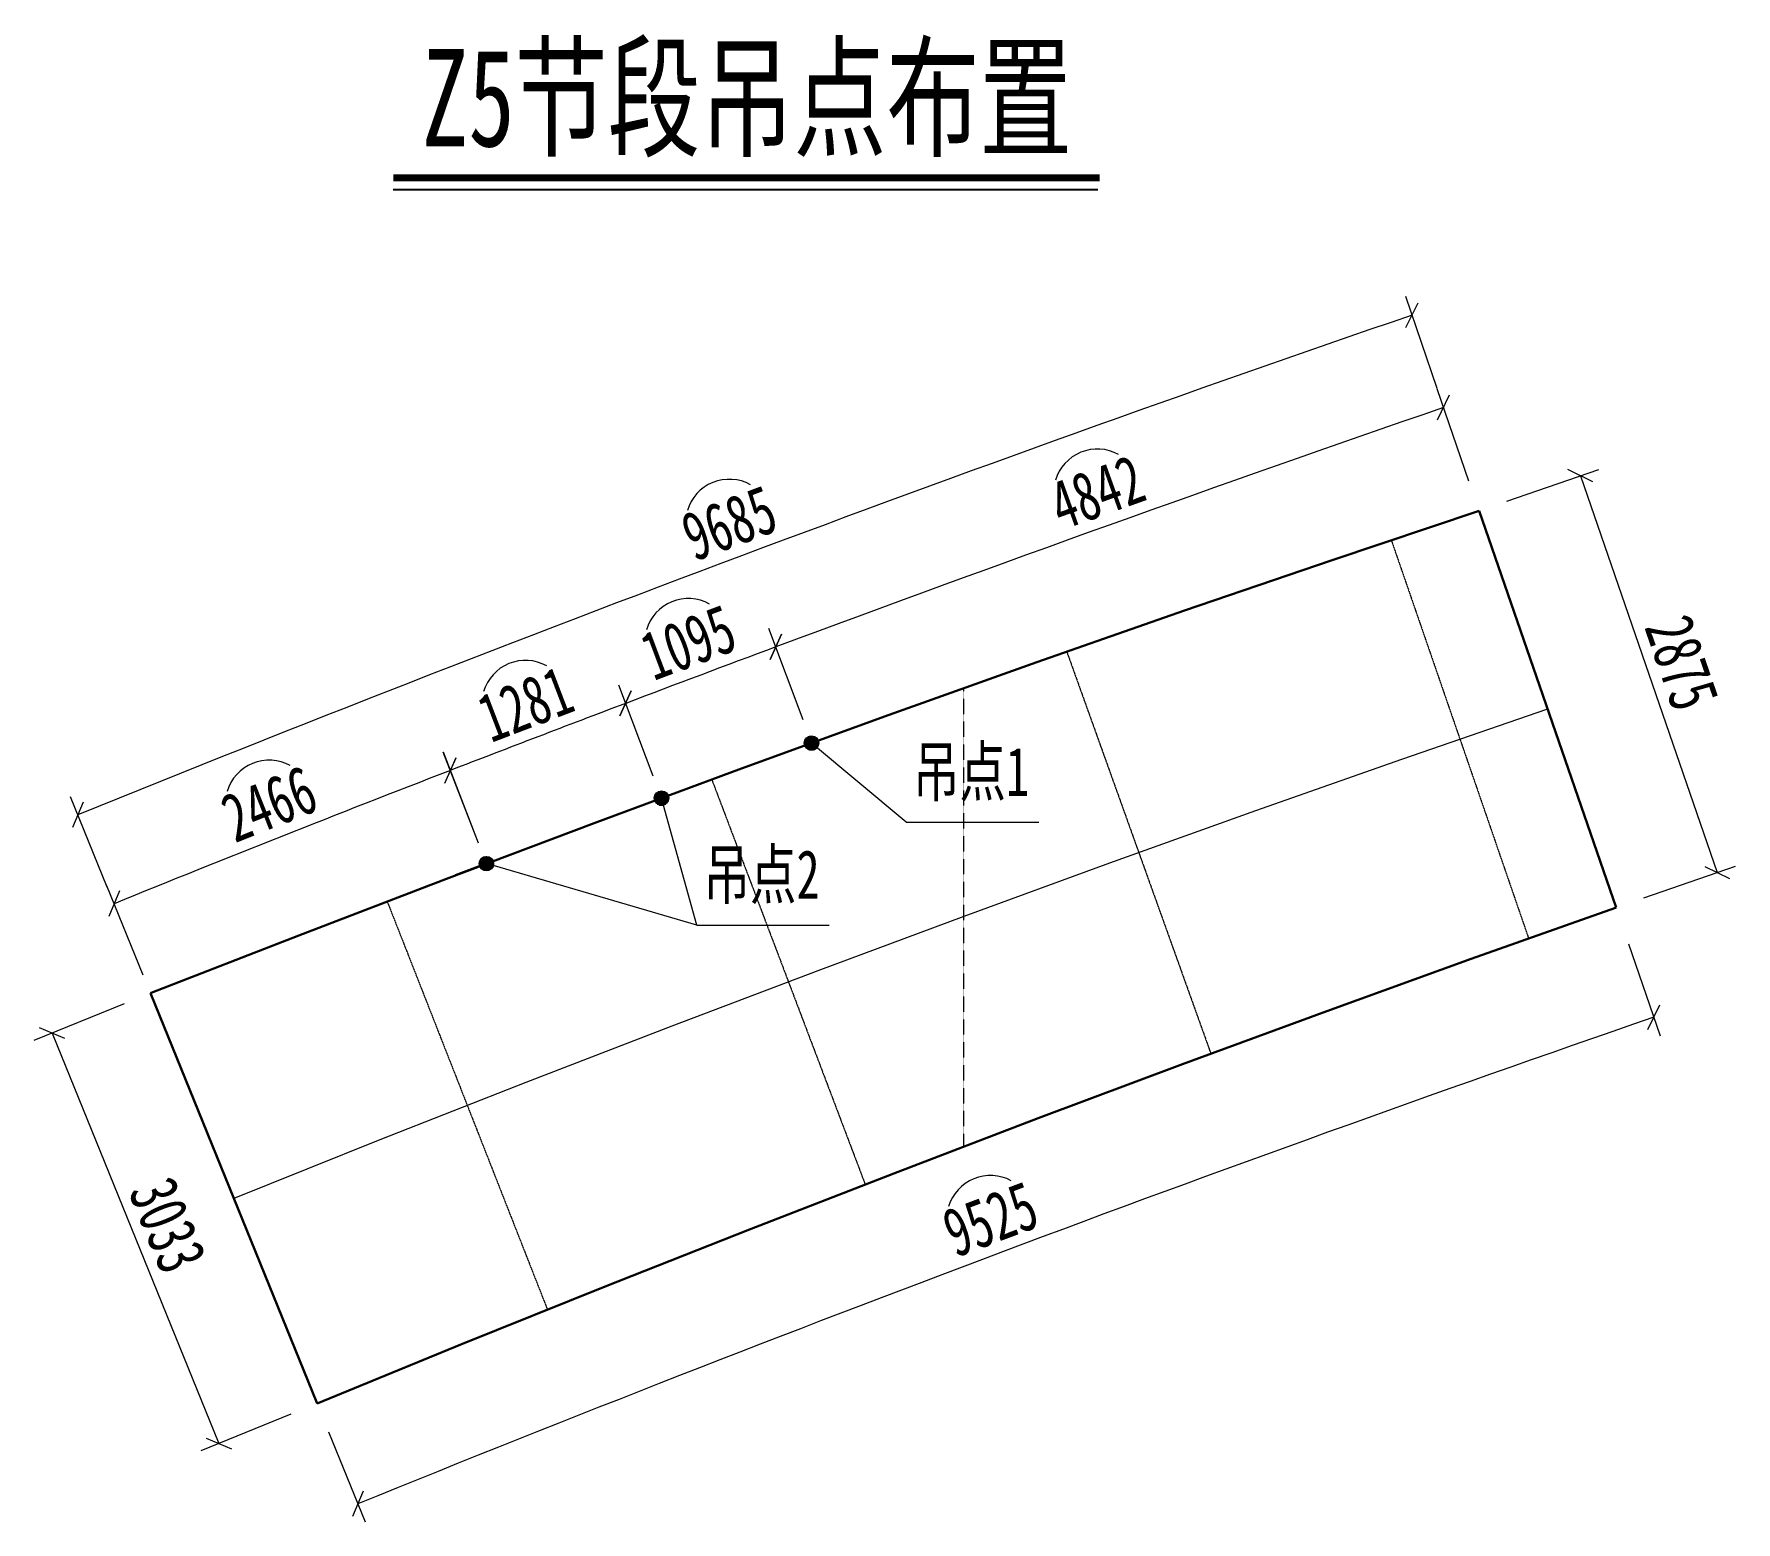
# Model space of a CAD drawing. Header units: millimetres. Extents: x -19886 to -4477, y -42737 to -16565.
# Drawn here: x -16136 to -4477, y -26754 to -16565 of the extents above; entities that cross this region are included whole.
import ezdxf
from ezdxf.enums import TextEntityAlignment as Align

# ---------------------------------------------------------------- set-up
doc = ezdxf.new("R2010")
doc.units = ezdxf.units.MM
doc.linetypes.add('CENTER2', pattern=[28.575, 19.05, -3.175, 3.175, -3.175])
doc.linetypes.add('DASHED', pattern=[0.75, 0.5, -0.25])
doc.layers.get('Defpoints').update_dxf_attribs({"color": 8})
for name, color, linetype, lineweight in [('中心线', 2, 'CENTER2', 15), ('文字', 7, 'Continuous', 15), ('标注', 4, 'Continuous', 13), ('标注线及字体', 2, 'Continuous', 15), ('桥 构造粗实', 1, 'Continuous', 30), ('细实线', 4, 'Continuous', 15), ('虚线', 7, 'DASHED', 13)]:
    doc.layers.add(name, color=color, linetype=linetype, lineweight=lineweight)
doc.styles.add('111', font='', dxfattribs={"width": 0.7})
doc.styles.add('BM_Dim', font='', dxfattribs={"width": 0.85})
doc.styles.get('111').set_extended_font_data('仿宋_GB2312')
doc.styles.get('BM_Dim').set_extended_font_data('仿宋_GB2312')
doc.dimstyles.new('200', dxfattribs={"dimscale": 0, "dimtxt": 2.5, "dimasz": 1, "dimexe": 1, "dimexo": 1, "dimgap": 0.6, "dimtad": 1, "dimdec": 0, "dimdsep": 46, "dimtxsty": '111', "dimblk": 'OBLIQUE', "dimcen": 0, "dimclrd": 4, "dimclre": 4, "dimclrt": 4, "dimadec": 1, "dimazin": 2, "dimtfac": 1, "dimtdec": 0, "dimtix": 1, "dimtmove": 2, "dimatfit": 3, "dimfxl": 4, "dimfxlon": 1, "dimtolj": 1, "dimlwd": -1, "dimlwe": -1, "dimarcsym": 0})

msp = doc.modelspace()

# ---------------------------------------------------------------- texts
at = {"layer": '文字', "style": 'BM_Dim', "width": 0.7}
for s, p in [('吊点1', (-9716.6, -21881.9)), ('吊点2', (-11152, -22586.4))]:
    msp.add_text(s, height=333.33, dxfattribs=at).set_placement(p, align=Align.BOTTOM_CENTER)
at = {"layer": '标注线及字体', "color": 0, "style": '111', "width": 0.7}
msp.add_text('Z5节段吊点布置', height=666.67, dxfattribs=at).set_placement((-11250.7, -16987.4), align=Align.MIDDLE)

# ---------------------------------------------------------------- blocks, each defined once
blk = doc.blocks.new('_Oblique')
at = {"color": 0, "linetype": 'ByBlock', "lineweight": -2}
blk.add_line((-0.5, -0.5), (0.5, 0.5), dxfattribs=at)
blk = doc.blocks.new('*D16')
at = {"layer": 'Defpoints', "color": 0}
for p in [(-15338, -23133), (-14196, -25943), (-14870, -26216)]:
    blk.add_point(p, dxfattribs=at)
at = {"layer": '细实线', "color": 4}
for p, q in [((-15518, -23206), (-16136, -23457)), ((-16012, -23407), (-14870, -26216)), ((-14376, -26016), (-14994, -26267))]:
    blk.add_line(p, q, dxfattribs=at)
at = {"layer": '细实线', "color": 4, "xscale": 133.3333333333333, "yscale": 133.3333333333333, "zscale": 133.3333333333333}
for p, rotation in [((-16012, -23407), 112.1175368240467), ((-14870, -26216), 292.1175368240467)]:
    blk.add_blockref('_Oblique', p, dxfattribs=dict(at, rotation=rotation))
at = {"layer": '细实线', "color": 4, "insert": (-15220, -24722), "char_height": 333.3, "attachment_point": 5, "rotation": 292.1175, "style": '111'}
blk.add_mtext('\\A1;3033', dxfattribs=at)
blk = doc.blocks.new('*D17')
at = {"layer": 'Defpoints', "color": 0}
for p in [(-6236, -19829), (-4605, -22307), (-5299, -22546)]:
    blk.add_point(p, dxfattribs=at)
at = {"layer": '细实线', "color": 4}
for p, q in [((-6047, -19763), (-5417, -19546)), ((-5543, -19589), (-4605, -22307)), ((-5109, -22481), (-4479, -22264))]:
    blk.add_line(p, q, dxfattribs=at)
at = {"layer": '细实线', "color": 4, "xscale": 133.3333333333333, "yscale": 133.3333333333333, "zscale": 133.3333333333333}
for p, rotation in [((-5543, -19589), 109.031363218315), ((-4605, -22307), 289.031363218315)]:
    blk.add_blockref('_Oblique', p, dxfattribs=dict(at, rotation=rotation))
at = {"layer": '细实线', "color": 4, "insert": (-4848, -20871), "char_height": 333.3, "attachment_point": 5, "rotation": 289.0314, "style": '111'}
blk.add_mtext('\\A1;2875', dxfattribs=at)
blk = doc.blocks.new('*D18')
at = {"layer": 'Defpoints', "color": 0}
for p in [(-9763, -19574), (-6236, -19829), (-5303, -22548), (-15338, -23133), (-14196, -25943)]:
    blk.add_point(p, dxfattribs=at)
at = {"layer": '细实线', "color": 4}
for p, q in [((-6523, -18993), (-6739, -18363)), ((-15634, -22406), (-15885, -21788))]:
    blk.add_line(p, q, dxfattribs=at)
blk.add_arc((50511, -185158), 176213, 108.94409, 112.11754, dxfattribs=at)
at = {"layer": '细实线', "color": 4, "xscale": 133.3333333333333, "yscale": 133.3333333333333, "zscale": 133.3333333333333}
for p, rotation in [((-6696, -18489), 18.94408774414389), ((-15835, -21912), 202.1175368240472)]:
    blk.add_blockref('_Oblique', p, dxfattribs=dict(at, rotation=rotation))
at = {"layer": '细实线', "color": 4, "insert": (-11373, -19914), "char_height": 333.3, "attachment_point": 5, "rotation": 20.5308, "style": '111'}
blk.add_mtext('9685', dxfattribs=at)
blk = doc.blocks.new('*D19')
at = {"layer": 'Defpoints', "color": 0}
for p in [(-6236, -19829), (-5299, -22546), (-15338, -23133), (-7929, -24323), (-14196, -25943)]:
    blk.add_point(p, dxfattribs=at)
at = {"layer": '细实线', "color": 4}
for p, q in [((-5213, -22794), (-4996, -23424)), ((-14118, -26136), (-13867, -26754))]:
    blk.add_line(p, q, dxfattribs=at)
blk.add_arc((52373, -189739), 176065, 109.03136, 112.11754, dxfattribs=at)
at = {"layer": '细实线', "color": 4, "xscale": 133.3333333333333, "yscale": 133.3333333333333, "zscale": 133.3333333333333}
for p, rotation in [((-5039, -23298), 19.03136321831502), ((-13917, -26631), 202.1175368240472)]:
    blk.add_blockref('_Oblique', p, dxfattribs=dict(at, rotation=rotation))
at = {"layer": '细实线', "color": 4, "insert": (-9584, -24681), "char_height": 333.3, "attachment_point": 5, "rotation": 20.5745, "style": '111'}
blk.add_mtext('9525', dxfattribs=at)
blk = doc.blocks.new('*D20')
at = {"layer": 'Defpoints', "color": 0}
for p in [(-14053, -21907), (-13037, -22246), (-15338, -23133), (-12498, -23642), (-14196, -25943)]:
    blk.add_point(p, dxfattribs=at)
at = {"layer": '细实线', "color": 4}
for p, q in [((-13091, -22105), (-13331, -21483)), ((-15388, -23010), (-15638, -22397))]:
    blk.add_line(p, q, dxfattribs=at)
blk.add_arc((37094, -152145), 139921, 111.10275, 112.11754, dxfattribs=at)
at = {"layer": '细实线', "color": 4, "xscale": 133.3333333333333, "yscale": 133.3333333333333, "zscale": 133.3333333333333}
for p, rotation in [((-13283, -21608), 21.1027481285359), ((-15587, -22520), 202.1175368240467)]:
    blk.add_blockref('_Oblique', p, dxfattribs=dict(at, rotation=rotation))
at = {"layer": '细实线', "color": 4, "insert": (-14525, -21837), "char_height": 333.3, "attachment_point": 5, "rotation": 21.6101, "style": '111'}
blk.add_mtext('2466', dxfattribs=at)
blk = doc.blocks.new('*D21')
at = {"layer": 'Defpoints', "color": 0}
for p in [(-13283, -21607), (-11837, -21797), (-13037, -22246), (-11310, -23186), (-12498, -23642)]:
    blk.add_point(p, dxfattribs=at)
at = {"layer": '细实线', "color": 4}
for p, q in [((-11894, -21647), (-12130, -21023)), ((-13092, -22105), (-13332, -21483))]:
    blk.add_line(p, q, dxfattribs=at)
blk.add_arc((64376, -222839), 215697, 110.76134, 111.10275, dxfattribs=at)
at = {"layer": '细实线', "color": 4, "xscale": 133.3333333333333, "yscale": 133.3333333333333, "zscale": 133.3333333333333}
for p, rotation in [((-12083, -21148), 20.76134207910063), ((-13284, -21607), 201.1027481285359)]:
    blk.add_blockref('_Oblique', p, dxfattribs=dict(at, rotation=rotation))
at = {"layer": '细实线', "color": 4, "insert": (-12769, -21154), "char_height": 333.3, "attachment_point": 5, "rotation": 20.932, "style": '111'}
blk.add_mtext('1281', dxfattribs=at)
blk = doc.blocks.new('1')
at = {"layer": '细实线'}
h = blk.add_hatch(dxfattribs=at)
h.set_pattern_fill('ANGLE', color=256, style=0)
h.set_pattern_definition([(0, (6061.296, 17376.306), (0, 6.985), [5.08, -1.905]), (90, (6061.296, 17376.306), (-6.985, 4e-16), [5.08, -1.905])])
h.paths.add_polyline_path([(50, 0, 1), (-50, 0, 1)])
blk.add_circle((0, 0), 49.6, dxfattribs=at)
blk = doc.blocks.new('*D23')
at = {"layer": 'Defpoints', "color": 0}
for p in [(-12083, -21148), (-10809, -21420), (-11837, -21797), (-10294, -22804), (-11310, -23186)]:
    blk.add_point(p, dxfattribs=at)
at = {"layer": '细实线', "color": 4}
for p, q in [((-10868, -21261), (-11101, -20636)), ((-11894, -21647), (-12130, -21023))]:
    blk.add_line(p, q, dxfattribs=at)
blk.add_arc((52994, -192812), 183585, 110.41839, 110.76134, dxfattribs=at)
at = {"layer": '细实线', "color": 4, "xscale": 133.3333333333333, "yscale": 133.3333333333333, "zscale": 133.3333333333333}
for p, rotation in [((-11054, -20761), 20.41838665560957), ((-12083, -21148), 200.7613420791006)]:
    blk.add_blockref('_Oblique', p, dxfattribs=dict(at, rotation=rotation))
at = {"layer": '细实线', "color": 4, "insert": (-11653, -20731), "char_height": 333.3, "attachment_point": 5, "rotation": 20.5899, "style": '111'}
blk.add_mtext('1095', dxfattribs=at)
blk = doc.blocks.new('*D24')
at = {"layer": 'Defpoints', "color": 0}
for p in [(-8009, -19656), (-6236, -19829), (-10809, -21420), (-5299, -22546), (-10294, -22804)]:
    blk.add_point(p, dxfattribs=at)
at = {"layer": '细实线', "color": 4}
for p, q in [((-6306, -19626), (-6524, -18995)), ((-10868, -21261), (-11101, -20636))]:
    blk.add_line(p, q, dxfattribs=at)
blk.add_arc((58980, -208892), 200743, 109.03136, 110.41839, dxfattribs=at)
at = {"layer": '细实线', "color": 4, "xscale": 133.3333333333333, "yscale": 133.3333333333333, "zscale": 133.3333333333333}
for p, rotation in [((-6480, -19121), 19.03136321831502), ((-11054, -20761), 200.4183866556096)]:
    blk.add_blockref('_Oblique', p, dxfattribs=dict(at, rotation=rotation))
at = {"layer": '细实线', "color": 4, "insert": (-8853, -19703), "char_height": 333.3, "attachment_point": 5, "rotation": 19.7249, "style": '111'}
blk.add_mtext('4842', dxfattribs=at)

# ---------------------------------------------------------------- dimensions: what is measured, and where the dimension line sits
at = {"layer": '细实线'}
for base, line1, line2, text, picture, middle in [((-9763.1, -19573.5), ((-15338.2, -23133.2), (-14196.5, -25942.6)), ((-6236.1, -19828.6), (-5302.7, -22547.9)), '9685', '*D18', (-11372.7, -19913.6)), ((-8009.2, -19655.7), ((-10809.3, -21420), (-10293.9, -22804.3)), ((-6236.1, -19828.6), (-5298.6, -22546.4)), '4842', '*D24', (-8852.7, -19703)), ((-7929.4, -24323.4), ((-6236.1, -19828.6), (-5298.6, -22546.4)), ((-15338.2, -23133.2), (-14196.5, -25942.6)), '9525', '*D19', (-9584.3, -24681.3)), ((-12083.1, -21147.9), ((-11837.1, -21796.9), (-11310.3, -23186.4)), ((-10809.3, -21420), (-10293.9, -22804.3)), '1095', '*D23', (-11653, -20730.6)), ((-13283, -21606.8), ((-13037.1, -22245.7), (-12498.3, -23641.7)), ((-11837.1, -21796.9), (-11310.3, -23186.4)), '1281', '*D21', (-12768.9, -21153.7)), ((-14053.1, -21907.3), ((-15338.2, -23133.2), (-14196.5, -25942.6)), ((-13037.1, -22245.7), (-12498.3, -23641.7)), '2466', '*D20', (-14525.2, -21837))]:
    dim = msp.add_angular_dim_2l(base=base, line1=line1, line2=line2, text=text, dimstyle='200', override={"dimscale": 133.333333, "dimtxsty": '111', "dimblk": 'Oblique'}, dxfattribs=at)
    dim.commit()
    dim.dimension.update_dxf_attribs({"geometry": picture, "text_midpoint": middle})
for p1, p2, distance, picture, middle in [((-6236.1, -19828.6), (-5298.6, -22546.4), 733.6, '*D17', (-4848.3, -20870.5)), ((-15338.2, -23133.2), (-14196.5, -25942.6), -727.4, '*D16', (-15220.2, -24721.9))]:
    dim = msp.add_aligned_dim(p1=p1, p2=p2, distance=distance, dimstyle='200', override={"dimscale": 133.333333, "dimblk": 'Oblique'}, dxfattribs=at)
    dim.commit()
    dim.dimension.update_dxf_attribs({"geometry": picture, "text_midpoint": middle})

# ---------------------------------------------------------------- linework, layer by layer
at = {"color": 4}
msp.add_line((-13675.3, -17628.8), (-8849.2, -17628.8), dxfattribs=at)
for p, q in [((-11837.1, -21796.9), (-12047.6, -21876.2)), ((-11837.1, -21796.9), (-11626.5, -21717.6)), ((-13037.1, -22245.7), (-13247.6, -22325)), ((-13037.1, -22245.7), (-12826.5, -22166.4))]:
    msp.add_line(p, q)
at = {"color": 6, "const_width": 48}
msp.add_lwpolyline([(-13675, -17548.8), (-8836.4, -17548.8)], dxfattribs=at)
at = {"layer": '中心线', "color": 2, "ltscale": 0.2}
for p, q in [((-9060.8, -20795), (-8073.8, -23547.3)), ((-11493, -21669.6), (-10441.6, -24443))]:
    msp.add_line(p, q, dxfattribs=at)
at = {"layer": '标注', "ltscale": 550}
msp.add_lwpolyline([(-5767.3, -21187.5), (-6767.3, -21532.5), (-7767.3, -21884.2), (-8767.3, -22242.8), (-9767.3, -22608.3), (-10767.3, -22980.5), (-11767.3, -23359.6), (-12767.3, -23745.6), (-13767.3, -24138.3), (-14767.3, -24537.9), (-14767.3, -24537.9)], dxfattribs=at)
at = {"layer": '桥 构造粗实'}
for p, q in [((-6236.1, -19828.6), (-5298.6, -22546.4)), ((-15338.2, -23133.2), (-14196.5, -25942.6))]:
    msp.add_line(p, q, dxfattribs=at)
for points in [[(-6236.1, -19828.6), (-7243.1, -20166.7), (-8254.3, -20513.2), (-9265.6, -20866.5), (-10276.9, -21226.8), (-11288.2, -21593.9), (-12299.6, -21968), (-13311.1, -22348.9), (-14322.6, -22736.8), (-15334.1, -23131.5), (-15338.2, -23133.2)], [(-5298.6, -22546.4), (-5302.7, -22547.9), (-6291.6, -22898.2), (-7280.3, -23255.3), (-8269.1, -23619.2), (-9257.8, -23989.8), (-10246.4, -24367.2), (-11235, -24751.3), (-12223.6, -25142.2), (-13212.1, -25539.8), (-14196.5, -25942.6)]]:
    msp.add_lwpolyline(points, dxfattribs=at)
at = {"layer": '细实线'}
for p, q in [((-10160.7, -21962.8), (-10809.3, -21420)), ((-11596.1, -22667.3), (-11837.1, -21796.9)), ((-10160.7, -21962.8), (-9253.6, -21962.8)), ((-11596.1, -22667.3), (-13037.1, -22245.7)), ((-11596.1, -22667.3), (-10689, -22667.3))]:
    msp.add_line(p, q, dxfattribs=at)
for centre in [(-10809.3, -21420), (-11837.1, -21796.9), (-13037.1, -22245.7)]:
    msp.add_circle(centre, 49.6, dxfattribs=at)
for centre, start, end in [((-8851.5, -19706.4), 61.08412, 163.39454), ((-11372.7, -19913.6), 61.08412, 163.39454), ((-11653, -20730.6), 61.08412, 163.39454), ((-12768.9, -21153.7), 61.08412, 163.39454), ((-14525.2, -21837), 61.08412, 163.39454), ((-9584.3, -24681.3), 61.57205, 162.90589)]:
    msp.add_arc(centre, 300, start, end, dxfattribs=at)
at = {"layer": '虚线', "color": 6, "ltscale": 4}
for p, q in [((-6837.8, -20030.6), (-5896.9, -22758.4)), ((-13716.5, -22504.4), (-12618.2, -25300.9))]:
    msp.add_line(p, q, dxfattribs=at)
at = {"layer": '虚线', "color": 5, "ltscale": 3}
msp.add_line((-9767.3, -24184.3), (-9767.3, -21045.2), dxfattribs=at)

# ---------------------------------------------------------------- block references
at = {"layer": '细实线'}
for p in [(-10809.3, -21420), (-11837.1, -21796.9), (-13037.1, -22245.7)]:
    msp.add_blockref('1', p, dxfattribs=at)

msp.set_redraw_order([(e.dxf.handle, doc.entitydb.next_handle()) for e in msp.query("TEXT MTEXT ATTDEF DIMENSION ARC_DIMENSION")])  # texts and dimensions are drawn at this point

doc.saveas('drawing.dxf')
